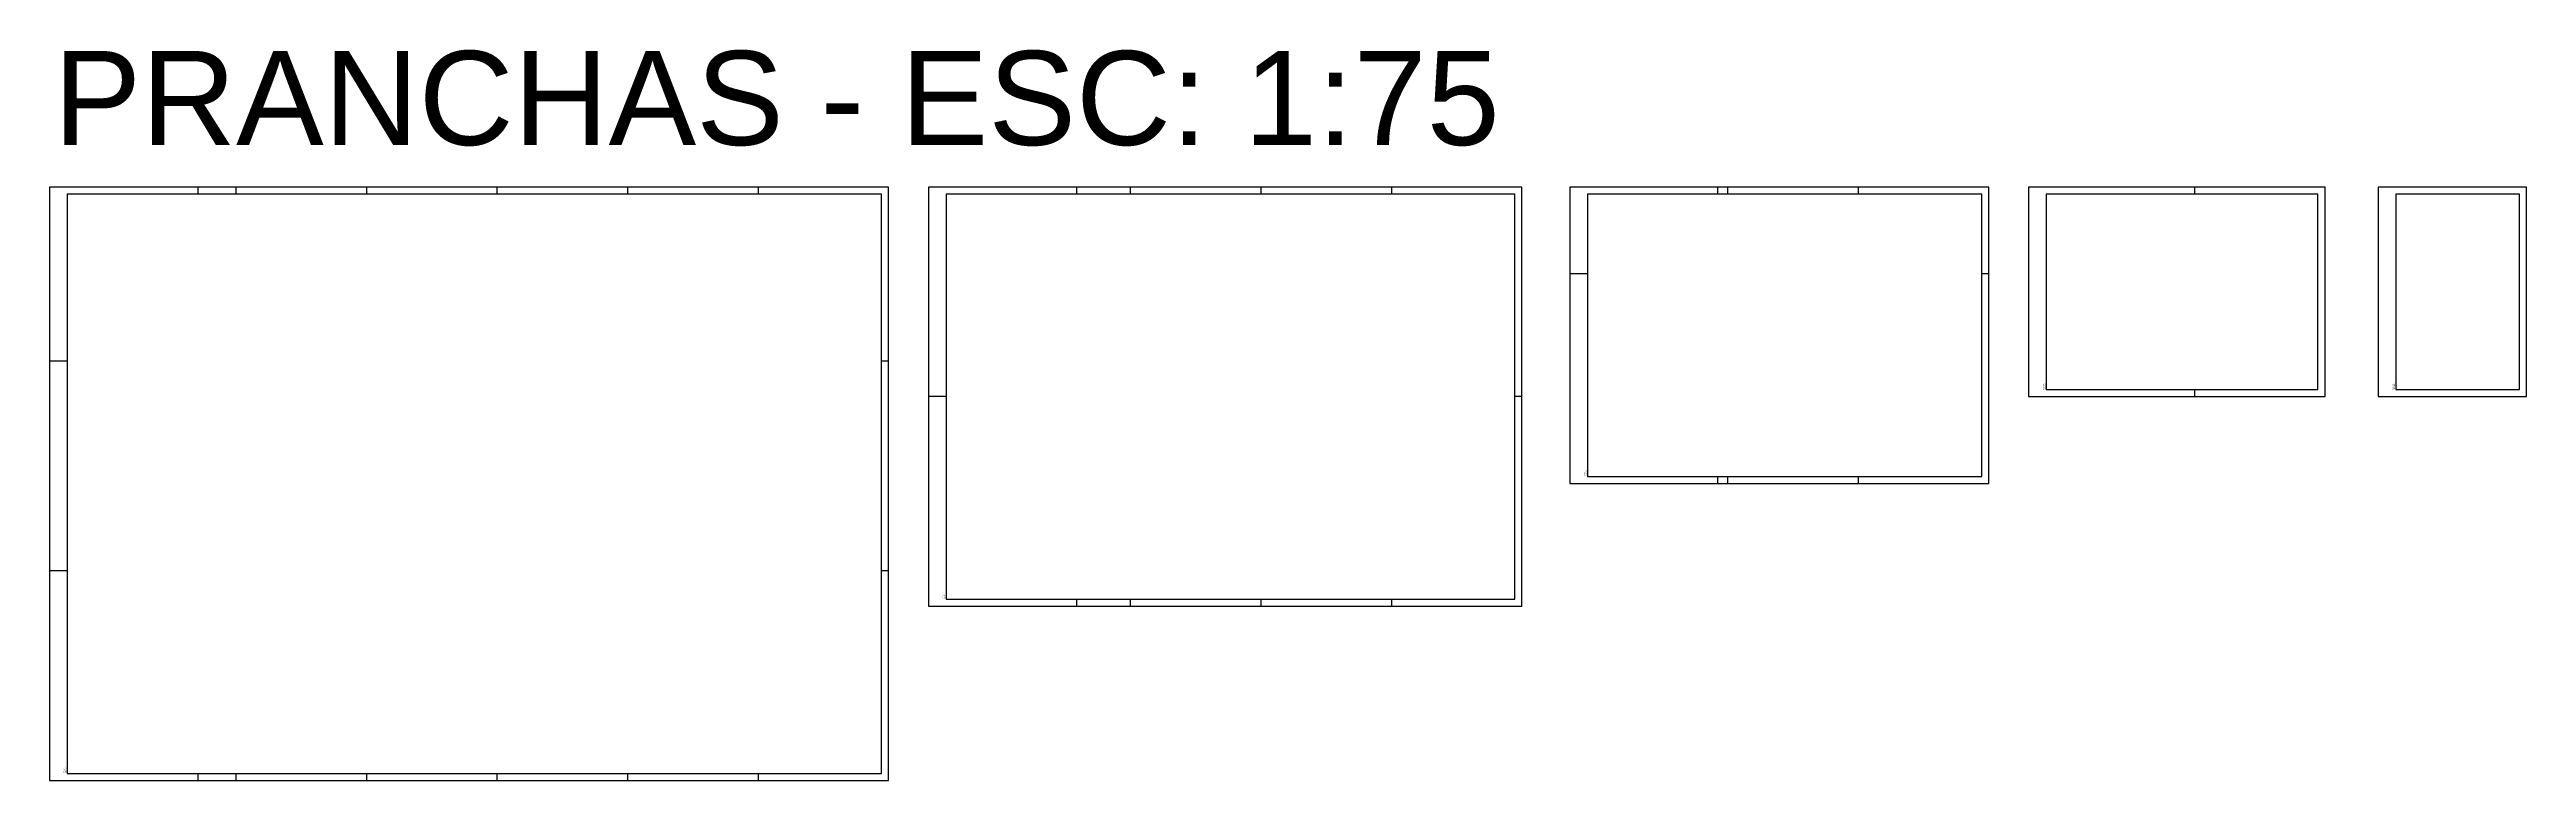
# Model space of a CAD drawing. Header units: millimetres. Extents: x 0 to 687901, y 0 to 346525.
# Drawn here: x 5320 to 31643, y 24013 to 31782 of the extents above; entities that cross this region are included whole.
import ezdxf

# ---------------------------------------------------------------- set-up
doc = ezdxf.new("R2010")
doc.units = ezdxf.units.MM
for name, color, linetype in [('ARQ_Prancha', 7, 'Continuous'), ('ARQ_Prancha lin_grossa', 111, 'Continuous'), ('ARQ_Texto', 7, 'Continuous')]:
    doc.layers.add(name, color=color, linetype=linetype)
doc.styles.add('ARIAL', font='arial.ttf')
doc.styles.add('DES-ROMANS', font='arial.ttf')

msp = doc.modelspace()

# ---------------------------------------------------------------- linework, layer by layer
at = {"layer": 'ARQ_Prancha'}
for p, q in [((6895, 30320), (6895, 30245)), ((7300, 30320), (7300, 30245)), ((8687, 30320), (8687, 30245)), ((10075, 30320), (10075, 30245)), ((11462, 30320), (11462, 30245)), ((12850, 30320), (12850, 30245)), ((16235, 30320), (16235, 30245)), ((16805, 30320), (16805, 30245)), ((18193, 30320), (18193, 30245)), ((19580, 30320), (19580, 30245)), ((20968, 30320), (20893, 30320)), ((23050, 30245), (23050, 30320)), ((23155, 30245), (23155, 30320)), ((24543, 30245), (24543, 30320)), ((25930, 30320), (25855, 30320)), ((28115, 30320), (28115, 30245)), ((21663, 29398), (21475, 29398)), ((25930, 29398), (25855, 29398)), ((5507, 28468), (5320, 28468)), ((14237, 28468), (14162, 28468)), ((28115, 28168), (28115, 28093)), ((14848, 28093), (14660, 28093)), ((20968, 28093), (20893, 28093)), ((23050, 27170), (23050, 27245)), ((23155, 27170), (23155, 27245)), ((24543, 27170), (24543, 27245)), ((5507, 26240), (5320, 26240)), ((14237, 26240), (14162, 26240)), ((16235, 25940), (16235, 25865)), ((16805, 25940), (16805, 25865)), ((18193, 25940), (18193, 25865)), ((19580, 25940), (19580, 25865)), ((6895, 24088), (6895, 24013)), ((7300, 24088), (7300, 24013)), ((8687, 24088), (8687, 24013)), ((10075, 24088), (10075, 24013)), ((11462, 24088), (11462, 24013)), ((12850, 24088), (12850, 24013))]:
    msp.add_line(p, q, dxfattribs=at)
for points in [[(5320, 24013), (14237, 24013), (14237, 30320), (5320, 30320)], [(14660, 25865), (20968, 25865), (20968, 30320), (14660, 30320)], [(21475, 27170), (25930, 27170), (25930, 30320), (21475, 30320)], [(26352, 28093), (29502, 28093), (29502, 30320), (26352, 30320)], [(30068, 28093), (31643, 28093), (31643, 30320), (30068, 30320)]]:
    msp.add_lwpolyline(points, close=True, dxfattribs=at)
at = {"layer": 'ARQ_Prancha lin_grossa'}
for points in [[(14162, 24088), (14162, 30245), (5507, 30245), (5507, 24088), (14162, 24088)], [(20893, 25940), (20893, 30245), (14848, 30245), (14848, 25940), (20893, 25940)], [(25855, 27245), (25855, 30245), (21663, 30245), (21663, 27245), (25855, 27245)], [(29427, 28168), (29427, 30245), (26540, 30245), (26540, 28168), (29427, 28168)], [(31568, 28168), (31568, 30245), (30255, 30245), (30255, 28168), (31568, 28168)]]:
    msp.add_lwpolyline(points, close=True, dxfattribs=at)

# ---------------------------------------------------------------- texts
at = {"layer": 'ARQ_Prancha', "style": 'DES-ROMANS'}
for s, p in [('ISO A3', (26515, 28170)), ('297x420', (26532, 28170)), ('ISO A4', (30230, 28170)), ('210x297', (30247, 28170)), ('ISO A2', (21638, 27247)), ('420x594', (21655, 27247)), ('ISO A1', (14823, 25942)), ('594x841', (14840, 25942)), ('ISO A0', (5482, 24090)), ('841x1189', (5499, 24090))]:
    msp.add_text(s, height=11.2, rotation=90, dxfattribs=at).set_placement(p)
at = {"layer": 'ARQ_Texto', "style": 'ARIAL'}
msp.add_text('PRANCHAS - ESC: 1:75', height=1000, dxfattribs=at).set_placement((5362, 30767))

doc.saveas('drawing.dxf')
